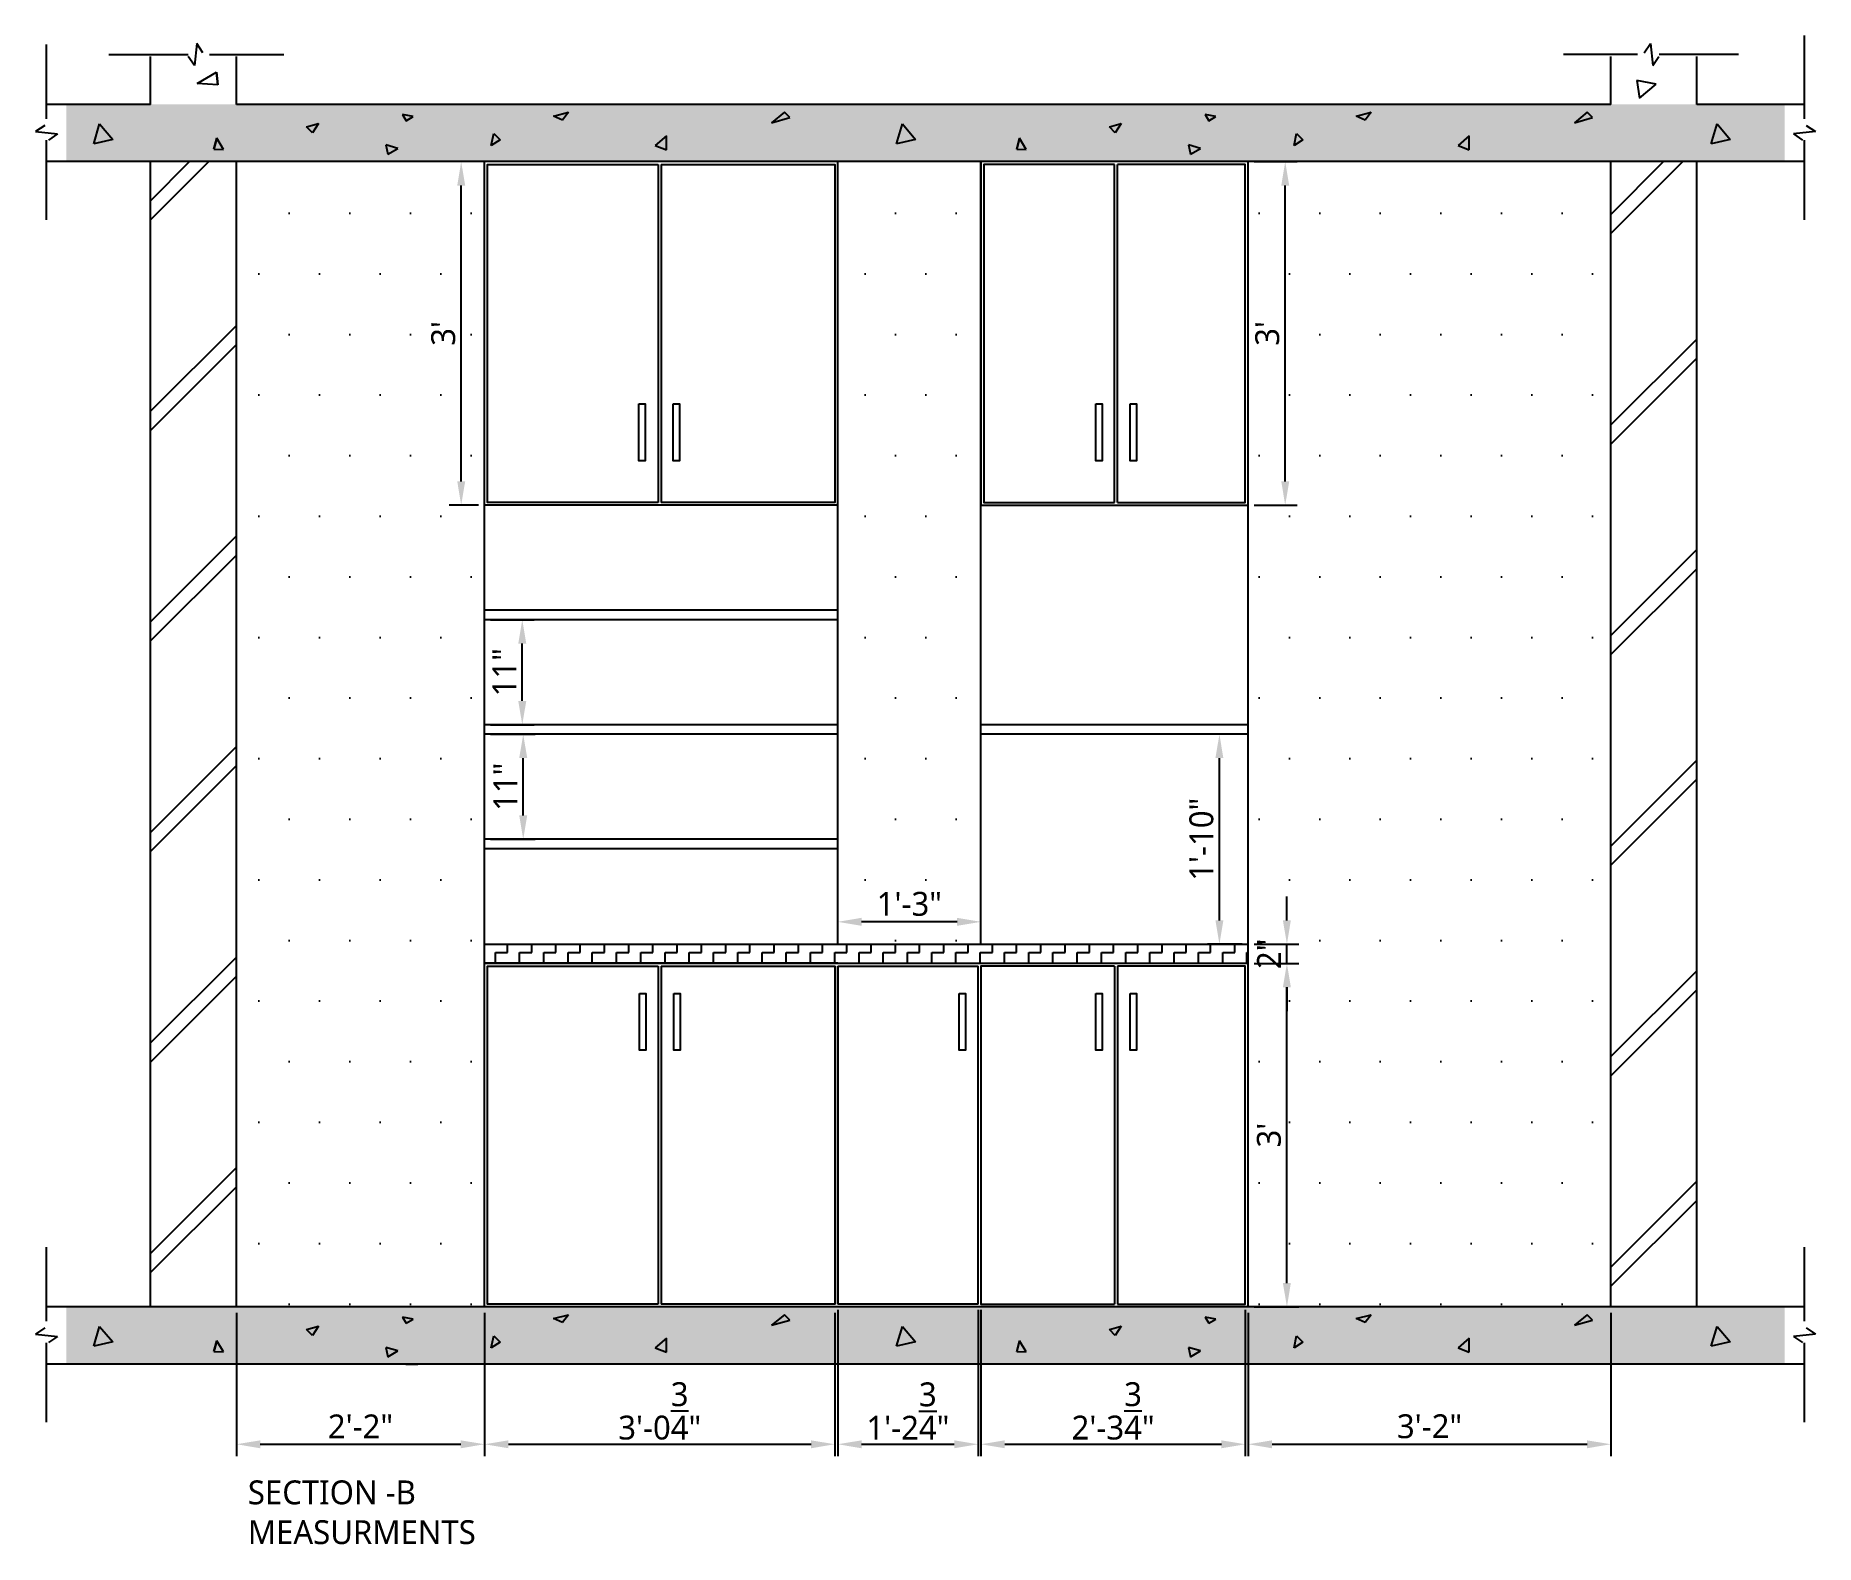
# Model space of a CAD drawing. Header units: millimetres. Extents: x 918 to 2834, y -227 to 832.
# Drawn here: x 2647.5 to 2834, y 444.7 to 602.8 of the extents above; entities that cross this region are included whole.
import ezdxf

# ---------------------------------------------------------------- set-up
doc = ezdxf.new("R2010")
doc.units = ezdxf.units.MM
doc.styles.get("Standard").update_dxf_attribs({"font": 'yugothic.ttf'})
doc.dimstyles.new('ISO-25', dxfattribs={"dimtxt": 2.5, "dimasz": 2.5, "dimexe": 1.25, "dimexo": 0.625, "dimtad": 1, "dimlunit": 4, "dimtxsty": 'Standard', "dimcen": 2.5, "dimadec": 0, "dimazin": 0, "dimtfac": 1, "dimtmove": 0, "dimatfit": 3, "dimfxl": 1, "dimarcsym": 0})

msp = doc.modelspace()

# ---------------------------------------------------------------- texts
at = {"insert": (2669.743, 451.418), "char_height": 2.5, "width": 26.46417, "attachment_point": 1}
msp.add_mtext('SECTION -B\\PMEASURMENTS', dxfattribs=at)

# ---------------------------------------------------------------- blocks, each defined once
blk = doc.blocks.new('*D12')
at = {"color": 0, "lineweight": -2}
for p, q in [((2668.54, 468.98), (2668.54, 453.96)), ((2694.54, 468.98), (2694.54, 453.96)), ((2671.04, 455.21), (2692.04, 455.21))]:
    blk.add_line(p, q, dxfattribs=at)
at = {"color": 0}
for points in [[(2671.04, 455.62), (2671.04, 454.79), (2668.54, 455.21)], [(2692.04, 455.62), (2692.04, 454.79), (2694.54, 455.21)]]:
    blk.add_solid(points, dxfattribs=at)
at = {"layer": 'Defpoints', "color": 0}
for p in [(2668.54, 469.6), (2694.54, 469.6), (2694.54, 455.21)]:
    blk.add_point(p, dxfattribs=at)
at = {"color": 0, "insert": (2681.54, 457.08), "char_height": 2.5, "attachment_point": 5}
blk.add_mtext('2\'-2"', dxfattribs=at)
blk = doc.blocks.new('*D13')
at = {"color": 0, "lineweight": -2}
for p, q in [((2694.54, 468.98), (2694.54, 453.96)), ((2731.24, 468.98), (2731.24, 453.96)), ((2697.04, 455.21), (2728.74, 455.21))]:
    blk.add_line(p, q, dxfattribs=at)
at = {"color": 0}
for points in [[(2697.04, 455.62), (2697.04, 454.79), (2694.54, 455.21)], [(2728.74, 455.62), (2728.74, 454.79), (2731.24, 455.21)]]:
    blk.add_solid(points, dxfattribs=at)
at = {"layer": 'Defpoints', "color": 0}
for p in [(2694.54, 469.6), (2731.24, 469.6), (2731.24, 455.21)]:
    blk.add_point(p, dxfattribs=at)
at = {"color": 0, "insert": (2712.89, 458.69), "char_height": 2.5, "attachment_point": 5}
blk.add_mtext('3\'-0{\\H1.000000x;\\S3/4;}"', dxfattribs=at)
blk = doc.blocks.new('*D14')
at = {"color": 0, "lineweight": -2}
for p, q in [((2731.54, 469.28), (2731.54, 453.96)), ((2746.24, 469.28), (2746.24, 453.96)), ((2734.04, 455.21), (2743.74, 455.21))]:
    blk.add_line(p, q, dxfattribs=at)
at = {"color": 0}
for points in [[(2734.04, 455.62), (2734.04, 454.79), (2731.54, 455.21)], [(2743.74, 455.62), (2743.74, 454.79), (2746.24, 455.21)]]:
    blk.add_solid(points, dxfattribs=at)
at = {"layer": 'Defpoints', "color": 0}
for p in [(2731.54, 469.9), (2746.24, 469.9), (2746.24, 455.21)]:
    blk.add_point(p, dxfattribs=at)
at = {"color": 0, "insert": (2738.89, 458.69), "char_height": 2.5, "attachment_point": 5}
blk.add_mtext('1\'-2{\\H1.000000x;\\S3/4;}"', dxfattribs=at)
blk = doc.blocks.new('*D15')
at = {"color": 0, "lineweight": -2}
for p, q in [((2746.54, 469.28), (2746.54, 453.96)), ((2774.24, 469.28), (2774.24, 453.96)), ((2749.04, 455.21), (2771.74, 455.21))]:
    blk.add_line(p, q, dxfattribs=at)
at = {"color": 0}
for points in [[(2749.04, 455.62), (2749.04, 454.79), (2746.54, 455.21)], [(2771.74, 455.62), (2771.74, 454.79), (2774.24, 455.21)]]:
    blk.add_solid(points, dxfattribs=at)
at = {"layer": 'Defpoints', "color": 0}
for p in [(2746.54, 469.9), (2774.24, 469.9), (2774.24, 455.21)]:
    blk.add_point(p, dxfattribs=at)
at = {"color": 0, "insert": (2760.39, 458.69), "char_height": 2.5, "attachment_point": 5}
blk.add_mtext('2\'-3{\\H1.000000x;\\S3/4;}"', dxfattribs=at)
blk = doc.blocks.new('*D16')
at = {"color": 0, "lineweight": -2}
for p, q in [((2774.54, 468.98), (2774.54, 453.96)), ((2812.54, 468.98), (2812.54, 453.96)), ((2777.04, 455.21), (2810.04, 455.21))]:
    blk.add_line(p, q, dxfattribs=at)
at = {"color": 0}
for points in [[(2777.04, 455.62), (2777.04, 454.79), (2774.54, 455.21)], [(2810.04, 455.62), (2810.04, 454.79), (2812.54, 455.21)]]:
    blk.add_solid(points, dxfattribs=at)
at = {"layer": 'Defpoints', "color": 0}
for p in [(2774.54, 469.6), (2812.54, 469.6), (2812.54, 455.21)]:
    blk.add_point(p, dxfattribs=at)
at = {"color": 0, "insert": (2793.54, 457.08), "char_height": 2.5, "attachment_point": 5}
blk.add_mtext('3\'-2"', dxfattribs=at)
blk = doc.blocks.new('*D17')
at = {"color": 0, "lineweight": -2}
for p, q in [((2775.16, 505.6), (2779.85, 505.6)), ((2778.6, 472.1), (2778.6, 503.1)), ((2775.16, 469.6), (2779.85, 469.6))]:
    blk.add_line(p, q, dxfattribs=at)
at = {"color": 0}
for points in [[(2778.18, 503.1), (2779.01, 503.1), (2778.6, 505.6)], [(2778.18, 472.1), (2779.01, 472.1), (2778.6, 469.6)]]:
    blk.add_solid(points, dxfattribs=at)
at = {"layer": 'Defpoints', "color": 0}
for p in [(2774.54, 505.6), (2778.6, 505.6), (2774.54, 469.6)]:
    blk.add_point(p, dxfattribs=at)
at = {"color": 0, "insert": (2776.72, 487.6), "char_height": 2.5, "attachment_point": 5, "rotation": 90}
blk.add_mtext("3'", dxfattribs=at)
blk = doc.blocks.new('*D18')
at = {"color": 0, "lineweight": -2}
for p, q in [((2778.6, 510.1), (2778.6, 512.6)), ((2775.16, 507.6), (2779.85, 507.6)), ((2778.6, 505.6), (2778.6, 507.6)), ((2775.16, 505.6), (2779.85, 505.6)), ((2778.6, 503.1), (2778.6, 500.6))]:
    blk.add_line(p, q, dxfattribs=at)
at = {"color": 0}
for points in [[(2778.18, 510.1), (2779.01, 510.1), (2778.6, 507.6)], [(2778.18, 503.1), (2779.01, 503.1), (2778.6, 505.6)]]:
    blk.add_solid(points, dxfattribs=at)
at = {"layer": 'Defpoints', "color": 0}
for p in [(2774.54, 507.6), (2778.6, 507.6), (2774.54, 505.6)]:
    blk.add_point(p, dxfattribs=at)
at = {"color": 0, "insert": (2776.72, 506.6), "char_height": 2.5, "attachment_point": 5, "rotation": 90}
blk.add_mtext('2"', dxfattribs=at)
blk = doc.blocks.new('*D19')
at = {"color": 0, "lineweight": -2}
for p, q in [((2773.91, 529.6), (2770.28, 529.6)), ((2771.53, 510.1), (2771.53, 527.1)), ((2773.91, 507.6), (2770.28, 507.6))]:
    blk.add_line(p, q, dxfattribs=at)
at = {"color": 0}
for points in [[(2771.11, 527.1), (2771.94, 527.1), (2771.53, 529.6)], [(2771.11, 510.1), (2771.94, 510.1), (2771.53, 507.6)]]:
    blk.add_solid(points, dxfattribs=at)
at = {"layer": 'Defpoints', "color": 0}
for p in [(2771.53, 529.6), (2774.54, 529.6), (2774.54, 507.6)]:
    blk.add_point(p, dxfattribs=at)
at = {"color": 0, "insert": (2769.65, 518.6), "char_height": 2.5, "attachment_point": 5, "rotation": 90}
blk.add_mtext('1\'-10"', dxfattribs=at)
blk = doc.blocks.new('*D20')
at = {"color": 0, "lineweight": -2}
for p, q in [((2775.16, 589.6), (2779.67, 589.6)), ((2778.42, 556.1), (2778.42, 587.1)), ((2775.16, 553.6), (2779.67, 553.6))]:
    blk.add_line(p, q, dxfattribs=at)
at = {"color": 0}
for points in [[(2778.01, 587.1), (2778.84, 587.1), (2778.42, 589.6)], [(2778.01, 556.1), (2778.84, 556.1), (2778.42, 553.6)]]:
    blk.add_solid(points, dxfattribs=at)
at = {"layer": 'Defpoints', "color": 0}
for p in [(2774.54, 589.6), (2778.42, 589.6), (2774.54, 553.6)]:
    blk.add_point(p, dxfattribs=at)
at = {"color": 0, "insert": (2776.55, 571.6), "char_height": 2.5, "attachment_point": 5, "rotation": 90}
blk.add_mtext("3'", dxfattribs=at)
blk = doc.blocks.new('*D21')
at = {"color": 0, "lineweight": -2}
for p, q in [((2731.54, 508.23), (2731.54, 511.2)), ((2746.54, 508.23), (2746.54, 511.2)), ((2744.04, 509.95), (2734.04, 509.95))]:
    blk.add_line(p, q, dxfattribs=at)
at = {"color": 0}
for points in [[(2734.04, 510.37), (2734.04, 509.53), (2731.54, 509.95)], [(2744.04, 510.37), (2744.04, 509.53), (2746.54, 509.95)]]:
    blk.add_solid(points, dxfattribs=at)
at = {"layer": 'Defpoints', "color": 0}
for p in [(2731.54, 509.95), (2731.54, 507.6), (2746.54, 507.6)]:
    blk.add_point(p, dxfattribs=at)
at = {"color": 0, "insert": (2739.04, 511.82), "char_height": 2.5, "attachment_point": 5}
blk.add_mtext('1\'-3"', dxfattribs=at)
blk = doc.blocks.new('*D22')
at = {"color": 0, "lineweight": -2}
for p, q in [((2695.16, 541.6), (2699.74, 541.6)), ((2698.49, 533.1), (2698.49, 539.1)), ((2695.16, 530.6), (2699.74, 530.6))]:
    blk.add_line(p, q, dxfattribs=at)
at = {"color": 0}
for points in [[(2698.07, 539.1), (2698.91, 539.1), (2698.49, 541.6)], [(2698.07, 533.1), (2698.91, 533.1), (2698.49, 530.6)]]:
    blk.add_solid(points, dxfattribs=at)
at = {"layer": 'Defpoints', "color": 0}
for p in [(2694.54, 541.6), (2698.49, 541.6), (2694.54, 530.6)]:
    blk.add_point(p, dxfattribs=at)
at = {"color": 0, "insert": (2696.61, 536.1), "char_height": 2.5, "attachment_point": 5, "rotation": 90}
blk.add_mtext('11"', dxfattribs=at)
blk = doc.blocks.new('*D23')
at = {"color": 0, "lineweight": -2}
for p, q in [((2695.16, 529.6), (2699.84, 529.6)), ((2698.59, 521.1), (2698.59, 527.1)), ((2695.16, 518.6), (2699.84, 518.6))]:
    blk.add_line(p, q, dxfattribs=at)
at = {"color": 0}
for points in [[(2698.17, 527.1), (2699.01, 527.1), (2698.59, 529.6)], [(2698.17, 521.1), (2699.01, 521.1), (2698.59, 518.6)]]:
    blk.add_solid(points, dxfattribs=at)
at = {"layer": 'Defpoints', "color": 0}
for p in [(2694.54, 529.6), (2698.59, 529.6), (2694.54, 518.6)]:
    blk.add_point(p, dxfattribs=at)
at = {"color": 0, "insert": (2696.72, 524.1), "char_height": 2.5, "attachment_point": 5, "rotation": 90}
blk.add_mtext('11"', dxfattribs=at)
blk = doc.blocks.new('*D24')
at = {"color": 0, "lineweight": -2}
for p, q in [((2693.91, 589.6), (2690.84, 589.6)), ((2692.09, 556.1), (2692.09, 587.1)), ((2693.91, 553.6), (2690.84, 553.6))]:
    blk.add_line(p, q, dxfattribs=at)
at = {"color": 0}
for points in [[(2691.68, 587.1), (2692.51, 587.1), (2692.09, 589.6)], [(2691.68, 556.1), (2692.51, 556.1), (2692.09, 553.6)]]:
    blk.add_solid(points, dxfattribs=at)
at = {"layer": 'Defpoints', "color": 0}
for p in [(2692.09, 589.6), (2694.54, 589.6), (2694.54, 553.6)]:
    blk.add_point(p, dxfattribs=at)
at = {"color": 0, "insert": (2690.22, 571.6), "char_height": 2.5, "attachment_point": 5, "rotation": 90}
blk.add_mtext("3'", dxfattribs=at)

# ---------------------------------------------------------------- dimensions: what is measured, and where the dimension line sits
for base, p1, p2, picture, middle in [((2692.092, 589.602), (2694.536, 553.602), (2694.536, 589.602), '*D24', (2690.217, 571.602)), ((2778.424, 589.602), (2774.536, 553.602), (2774.536, 589.602), '*D20', (2776.549, 571.602)), ((2698.49, 541.602), (2694.536, 530.602), (2694.536, 541.602), '*D22', (2696.615, 536.102)), ((2698.591, 529.602), (2694.536, 518.602), (2694.536, 529.602), '*D23', (2696.716, 524.102)), ((2771.526, 529.602), (2774.536, 507.602), (2774.536, 529.602), '*D19', (2769.651, 518.602)), ((2778.597, 505.602), (2774.536, 469.602), (2774.536, 505.602), '*D17', (2776.722, 487.602))]:
    dim = msp.add_linear_dim(base=base, p1=p1, p2=p2, angle=90, dimstyle='ISO-25')
    dim.commit()
    dim.dimension.update_dxf_attribs({"geometry": picture, "text_midpoint": middle})
for base, p1, p2, picture, middle in [((2731.536, 509.95), (2746.536, 507.602), (2731.536, 507.602), '*D21', (2739.036, 511.825)), ((2746.236, 455.208), (2731.536, 469.902), (2746.236, 469.902), '*D14', (2738.886, 458.694)), ((2774.236, 455.208), (2746.536, 469.902), (2774.236, 469.902), '*D15', (2760.386, 458.694)), ((2694.536, 455.208), (2668.536, 469.602), (2694.536, 469.602), '*D12', (2681.536, 457.083)), ((2731.243, 455.208), (2694.536, 469.602), (2731.243, 469.602), '*D13', (2712.889, 458.694)), ((2812.536, 455.208), (2774.536, 469.602), (2812.536, 469.602), '*D16', (2793.536, 457.083))]:
    dim = msp.add_linear_dim(base=base, p1=p1, p2=p2, dimstyle='ISO-25')
    dim.commit()
    dim.dimension.update_dxf_attribs({"geometry": picture, "text_midpoint": middle})
dim = msp.add_linear_dim(base=(2778.597, 507.602), p1=(2774.536, 505.602), p2=(2774.536, 507.602), angle=90, dimstyle='ISO-25')
dim.commit()
dim.dimension.update_dxf_attribs({"geometry": '*D18', "text_midpoint": (2778.597, 506.602), "dimtype": 160})

# ---------------------------------------------------------------- hatches: boundary and pattern name
h = msp.add_hatch()
h.set_pattern_fill('DOTS', color=256, style=0)
h.set_pattern_definition([(0, (1037.1311, 0), (0.79375, 1.5875), [0, -1.5875])])
h.paths.add_polyline_path([(2830.755, 595.602), (2650.728, 595.602), (2650.728, 589.602), (2830.755, 589.602)])
h = msp.add_hatch()
h.set_pattern_fill('JIS_LC_8A', color=256, scale=2, style=0)
h.set_pattern_definition([(45, (1037.131, 0), (-11.03087, 11.03087), []), (45, (1039.131, 0), (-11.03087, 11.03087), [])])
h.paths.add_polyline_path([(2668.536, 589.602), (2659.536, 589.602), (2659.536, 469.602), (2668.536, 469.602)])
h.paths.add_polyline_path([(2821.536, 589.602), (2812.536, 589.602), (2812.536, 469.602), (2821.536, 469.602)])
h = msp.add_hatch()
h.set_pattern_fill('DOTS', color=256, scale=4, style=0)
h.set_pattern_definition([(0, (692.878, 0), (3.175, 6.35), [0, -6.35])])
h.paths.add_polyline_path([(2774.536, 469.602), (2812.536, 469.602), (2812.536, 589.602), (2774.536, 589.602), (2774.536, 553.602)])
h.paths.add_polyline_path([(2668.536, 469.602), (2694.536, 469.602), (2694.536, 505.602), (2694.536, 589.602), (2668.536, 589.602)])
h.paths.add_polyline_path([(2731.536, 507.602), (2746.536, 507.602), (2746.536, 589.602), (2731.536, 589.602)])
h = msp.add_hatch()
h.set_pattern_fill('ZIGZAG', color=256, scale=0.4, style=0)
h.set_pattern_definition([(0, (692.8783, 0), (1.27, 1.27), [1.27, -1.27]), (90, (694.1483, 0), (-1.27, 1.27), [1.27, -1.27])])
h.paths.add_polyline_path([(2694.536, 507.602), (2694.536, 505.602), (2774.536, 505.602), (2774.536, 507.602)])
h = msp.add_hatch()
h.set_pattern_fill('DOTS', color=256, style=0)
h.set_pattern_definition([(0, (1037.1311, -126), (0.79375, 1.5875), [0, -1.5875])])
h.paths.add_polyline_path([(2830.755, 469.602), (2650.728, 469.602), (2650.728, 463.602), (2830.755, 463.602)])

# ---------------------------------------------------------------- linework, layer by layer
for p, q in [((2659.536, 595.602), (2659.536, 600.602)), ((2664.149, 599.668), (2663.5, 600.629)), ((2664.39, 601.974), (2664.149, 599.668)), ((2665.038, 601.013), (2664.39, 601.974)), ((2668.536, 595.602), (2668.536, 600.602)), ((2812.536, 595.602), (2812.536, 600.602)), ((2816.033, 601.013), (2816.682, 601.974)), ((2816.682, 601.974), (2816.923, 599.668)), ((2816.923, 599.668), (2817.572, 600.629)), ((2821.536, 595.602), (2821.536, 600.602)), ((2664.433, 597.802), (2666.471, 598.96)), ((2666.61, 597.667), (2666.471, 598.96)), ((2666.471, 598.96), (2666.61, 597.667)), ((2666.61, 597.667), (2664.433, 597.802)), ((2666.61, 597.667), (2666.61, 597.667)), ((2817.281, 597.703), (2815.255, 598.108)), ((2815.255, 598.108), (2815.538, 596.246)), ((2815.538, 596.246), (2817.281, 597.703)), ((2659.536, 595.602), (2648.655, 595.602)), ((2812.536, 595.602), (2668.536, 595.602)), ((2832.815, 595.602), (2821.536, 595.602)), ((2648.463, 593.399), (2647.502, 592.75)), ((2653.603, 591.473), (2654.212, 593.55)), ((2654.212, 593.55), (2655.582, 591.929)), ((2675.899, 593.243), (2677.125, 593.588)), ((2676.512, 592.615), (2675.899, 593.243)), ((2677.125, 593.588), (2676.512, 592.615)), ((2687.057, 594.329), (2685.929, 594.525)), ((2685.929, 594.525), (2686.321, 593.888)), ((2686.321, 593.888), (2687.057, 594.329)), ((2701.75, 594.381), (2703.335, 594.783)), ((2702.69, 593.951), (2701.75, 594.381)), ((2703.335, 594.783), (2702.69, 593.951)), ((2725.953, 594.779), (2724.607, 593.674)), ((2724.607, 593.674), (2726.521, 594.227)), ((2726.521, 594.227), (2725.953, 594.779)), ((2737.709, 591.473), (2738.318, 593.55)), ((2738.318, 593.55), (2739.688, 591.929)), ((2760.005, 593.243), (2761.231, 593.588)), ((2760.618, 592.615), (2760.005, 593.243)), ((2761.231, 593.588), (2760.618, 592.615)), ((2771.163, 594.329), (2770.034, 594.525)), ((2770.034, 594.525), (2770.427, 593.888)), ((2770.427, 593.888), (2771.163, 594.329)), ((2785.856, 594.381), (2787.441, 594.783)), ((2786.796, 593.951), (2785.856, 594.381)), ((2787.441, 594.783), (2786.796, 593.951)), ((2810.059, 594.779), (2808.713, 593.674)), ((2808.713, 593.674), (2810.627, 594.227)), ((2810.627, 594.227), (2810.059, 594.779)), ((2823.058, 591.473), (2823.667, 593.55)), ((2823.667, 593.55), (2825.037, 591.929)), ((2833.007, 593.399), (2833.968, 592.75)), ((2647.502, 592.75), (2649.808, 592.51)), ((2649.808, 592.51), (2648.848, 591.861)), ((2655.582, 591.929), (2653.603, 591.473)), ((2666.188, 590.915), (2666.475, 592.061)), ((2666.475, 592.061), (2666.188, 590.915)), ((2667.193, 590.881), (2666.475, 592.061)), ((2685.438, 590.996), (2684.186, 591.364)), ((2684.186, 591.364), (2684.407, 590.383)), ((2695.24, 591.302), (2695.513, 592.553)), ((2696.169, 591.899), (2695.24, 591.302)), ((2695.513, 592.553), (2696.169, 591.899)), ((2696.169, 591.899), (2696.169, 591.899)), ((2713.584, 592.318), (2712.421, 591.299)), ((2712.421, 591.299), (2713.584, 590.848)), ((2713.584, 590.848), (2713.584, 592.318)), ((2739.688, 591.929), (2737.709, 591.473)), ((2750.294, 590.915), (2750.58, 592.061)), ((2750.58, 592.061), (2750.294, 590.915)), ((2751.299, 590.881), (2750.58, 592.061)), ((2769.544, 590.996), (2768.292, 591.364)), ((2768.292, 591.364), (2768.513, 590.383)), ((2779.346, 591.302), (2779.619, 592.553)), ((2780.275, 591.899), (2779.346, 591.302)), ((2779.619, 592.553), (2780.275, 591.899)), ((2780.275, 591.899), (2780.275, 591.899)), ((2797.69, 592.318), (2796.527, 591.299)), ((2796.527, 591.299), (2797.69, 590.848)), ((2797.69, 590.848), (2797.69, 592.318)), ((2825.037, 591.929), (2823.058, 591.473)), ((2833.968, 592.75), (2831.662, 592.51)), ((2831.662, 592.51), (2832.623, 591.861)), ((2832.815, 589.602), (2648.655, 589.602)), ((2659.536, 469.602), (2659.536, 589.602)), ((2666.188, 590.915), (2667.193, 590.881)), ((2668.536, 469.602), (2668.536, 589.602)), ((2684.407, 590.383), (2685.438, 590.996)), ((2694.536, 469.602), (2694.536, 589.602)), ((2712.736, 589.302), (2712.736, 553.902)), ((2713.036, 589.302), (2713.036, 553.902)), ((2731.536, 507.602), (2731.536, 589.602)), ((2746.536, 507.602), (2746.536, 589.602)), ((2750.294, 590.915), (2751.299, 590.881)), ((2760.536, 553.902), (2760.536, 589.302)), ((2760.836, 553.902), (2760.836, 589.302)), ((2768.513, 590.383), (2769.544, 590.996)), ((2774.536, 469.602), (2774.536, 589.602)), ((2812.536, 469.602), (2812.536, 589.602)), ((2812.536, 469.602), (2812.536, 589.602)), ((2821.536, 469.602), (2821.536, 589.602)), ((2731.536, 553.602), (2694.536, 553.602)), ((2746.536, 553.602), (2774.536, 553.602)), ((2731.536, 542.602), (2694.536, 542.602)), ((2731.536, 541.602), (2694.536, 541.602)), ((2731.536, 530.602), (2694.536, 530.602)), ((2731.536, 529.602), (2694.536, 529.602)), ((2774.536, 530.602), (2746.536, 530.602)), ((2774.536, 529.602), (2746.536, 529.602)), ((2731.536, 518.602), (2694.536, 518.602)), ((2731.536, 517.602), (2694.536, 517.602)), ((2731.536, 505.602), (2694.536, 505.602)), ((2694.536, 505.602), (2774.536, 505.602)), ((2712.736, 505.302), (2712.736, 469.902)), ((2713.036, 505.302), (2713.036, 469.902)), ((2731.536, 469.902), (2731.536, 505.302)), ((2731.536, 505.302), (2746.236, 505.302)), ((2746.236, 469.902), (2746.236, 505.302)), ((2760.536, 505.302), (2760.536, 469.902)), ((2760.836, 505.302), (2760.836, 469.902)), ((2746.236, 469.902), (2731.536, 469.902)), ((2832.815, 469.602), (2648.655, 469.602)), ((2687.057, 468.329), (2685.929, 468.525)), ((2685.929, 468.525), (2686.321, 467.888)), ((2686.321, 467.888), (2687.057, 468.329)), ((2701.75, 468.381), (2703.335, 468.783)), ((2702.69, 467.951), (2701.75, 468.381)), ((2703.335, 468.783), (2702.69, 467.951)), ((2725.953, 468.779), (2724.607, 467.674)), ((2724.607, 467.674), (2726.521, 468.227)), ((2726.521, 468.227), (2725.953, 468.779)), ((2771.163, 468.329), (2770.034, 468.525)), ((2770.034, 468.525), (2770.427, 467.888)), ((2770.427, 467.888), (2771.163, 468.329)), ((2785.856, 468.381), (2787.441, 468.783)), ((2786.796, 467.951), (2785.856, 468.381)), ((2787.441, 468.783), (2786.796, 467.951)), ((2810.059, 468.779), (2808.713, 467.674)), ((2808.713, 467.674), (2810.627, 468.227)), ((2810.627, 468.227), (2810.059, 468.779)), ((2648.463, 467.399), (2647.502, 466.75)), ((2647.502, 466.75), (2649.808, 466.51)), ((2649.808, 466.51), (2648.848, 465.861)), ((2653.603, 465.473), (2654.212, 467.55)), ((2654.212, 467.55), (2655.582, 465.929)), ((2675.899, 467.243), (2677.125, 467.588)), ((2676.512, 466.615), (2675.899, 467.243)), ((2677.125, 467.588), (2676.512, 466.615)), ((2695.24, 465.302), (2695.513, 466.553)), ((2695.513, 466.553), (2696.169, 465.899)), ((2713.584, 466.318), (2712.421, 465.299)), ((2713.584, 464.848), (2713.584, 466.318)), ((2737.709, 465.473), (2738.318, 467.55)), ((2738.318, 467.55), (2739.688, 465.929)), ((2760.005, 467.243), (2761.231, 467.588)), ((2760.618, 466.615), (2760.005, 467.243)), ((2761.231, 467.588), (2760.618, 466.615)), ((2779.346, 465.302), (2779.619, 466.553)), ((2779.619, 466.553), (2780.275, 465.899)), ((2797.69, 466.318), (2796.527, 465.299)), ((2797.69, 464.848), (2797.69, 466.318)), ((2823.058, 465.473), (2823.667, 467.55)), ((2823.667, 467.55), (2825.037, 465.929)), ((2833.968, 466.75), (2831.662, 466.51)), ((2831.662, 466.51), (2832.623, 465.861)), ((2833.007, 467.399), (2833.968, 466.75)), ((2655.582, 465.929), (2653.603, 465.473)), ((2666.188, 464.915), (2666.475, 466.061)), ((2666.475, 466.061), (2666.188, 464.915)), ((2666.188, 464.915), (2667.193, 464.881)), ((2667.193, 464.881), (2666.475, 466.061)), ((2685.438, 464.996), (2684.186, 465.364)), ((2684.186, 465.364), (2684.407, 464.383)), ((2684.407, 464.383), (2685.438, 464.996)), ((2696.169, 465.899), (2695.24, 465.302)), ((2696.169, 465.899), (2696.169, 465.899)), ((2712.421, 465.299), (2713.584, 464.848)), ((2739.688, 465.929), (2737.709, 465.473)), ((2750.294, 464.915), (2750.58, 466.061)), ((2750.58, 466.061), (2750.294, 464.915)), ((2750.294, 464.915), (2751.299, 464.881)), ((2751.299, 464.881), (2750.58, 466.061)), ((2769.544, 464.996), (2768.292, 465.364)), ((2768.292, 465.364), (2768.513, 464.383)), ((2768.513, 464.383), (2769.544, 464.996)), ((2780.275, 465.899), (2779.346, 465.302)), ((2780.275, 465.899), (2780.275, 465.899)), ((2796.527, 465.299), (2797.69, 464.848)), ((2825.037, 465.929), (2823.058, 465.473)), ((2832.815, 463.602), (2648.655, 463.602)), ((2686.29, 463.602), (2687.547, 463.602))]:
    msp.add_line(p, q)
at = {"linetype": 'Continuous'}
for points in [[(2832.815, 594.093), (2832.815, 602.809)], [(2648.655, 594.093), (2648.655, 601.871)], [(2655.159, 600.821), (2663.476, 600.821)], [(2665.733, 600.821), (2673.51, 600.821)], [(2815.339, 600.821), (2807.561, 600.821)], [(2825.912, 600.821), (2817.595, 600.821)], [(2648.655, 583.52), (2648.655, 591.837)], [(2832.815, 583.52), (2832.815, 591.837)], [(2648.655, 468.093), (2648.655, 475.871)], [(2832.815, 468.093), (2832.815, 475.871)], [(2648.655, 457.52), (2648.655, 465.837)], [(2832.815, 457.52), (2832.815, 465.837)]]:
    msp.add_lwpolyline(points, dxfattribs=at)
for points in [[(2712.736, 553.902), (2694.836, 553.902), (2694.836, 589.302), (2712.736, 589.302)], [(2713.036, 589.302), (2731.236, 589.302), (2731.236, 553.902), (2713.036, 553.902)], [(2760.536, 589.302), (2746.836, 589.302), (2746.836, 553.902), (2760.536, 553.902)], [(2760.836, 553.902), (2774.236, 553.902), (2774.236, 589.302), (2760.836, 589.302)], [(2694.536, 507.602), (2774.536, 507.602)], [(2731.536, 469.602), (2694.536, 469.602), (2694.536, 505.602), (2731.536, 505.602)], [(2712.736, 469.902), (2694.836, 469.902), (2694.836, 505.302), (2712.736, 505.302)], [(2713.036, 505.302), (2731.236, 505.302), (2731.236, 469.902), (2713.036, 469.902)], [(2731.536, 505.302), (2731.536, 469.902)], [(2760.536, 505.302), (2746.536, 505.302), (2746.536, 469.902), (2760.536, 469.902)], [(2760.836, 469.902), (2774.236, 469.902), (2774.236, 505.302), (2760.836, 505.302)]]:
    msp.add_lwpolyline(points)
for points in [[(2774.536, 589.602), (2746.536, 589.602), (2746.536, 553.602), (2774.536, 553.602)], [(2710.697, 564.209), (2711.367, 564.209), (2711.367, 558.269), (2710.697, 558.269)], [(2714.294, 564.209), (2714.965, 564.209), (2714.965, 558.269), (2714.294, 558.269)], [(2758.571, 564.209), (2759.242, 564.209), (2759.242, 558.269), (2758.571, 558.269)], [(2762.169, 564.209), (2762.839, 564.209), (2762.839, 558.269), (2762.169, 558.269)], [(2710.771, 502.436), (2711.442, 502.436), (2711.442, 496.495), (2710.771, 496.495)], [(2714.369, 502.436), (2715.039, 502.436), (2715.039, 496.495), (2714.369, 496.495)], [(2744.271, 502.436), (2744.942, 502.436), (2744.942, 496.495), (2744.271, 496.495)], [(2758.571, 502.436), (2759.242, 502.436), (2759.242, 496.495), (2758.571, 496.495)], [(2762.169, 502.436), (2762.839, 502.436), (2762.839, 496.495), (2762.169, 496.495)]]:
    msp.add_lwpolyline(points, close=True)

msp.set_redraw_order([(e.dxf.handle, doc.entitydb.next_handle()) for e in msp.query("TEXT MTEXT ATTDEF DIMENSION ARC_DIMENSION")])  # texts and dimensions are drawn at this point

doc.saveas('drawing.dxf')
